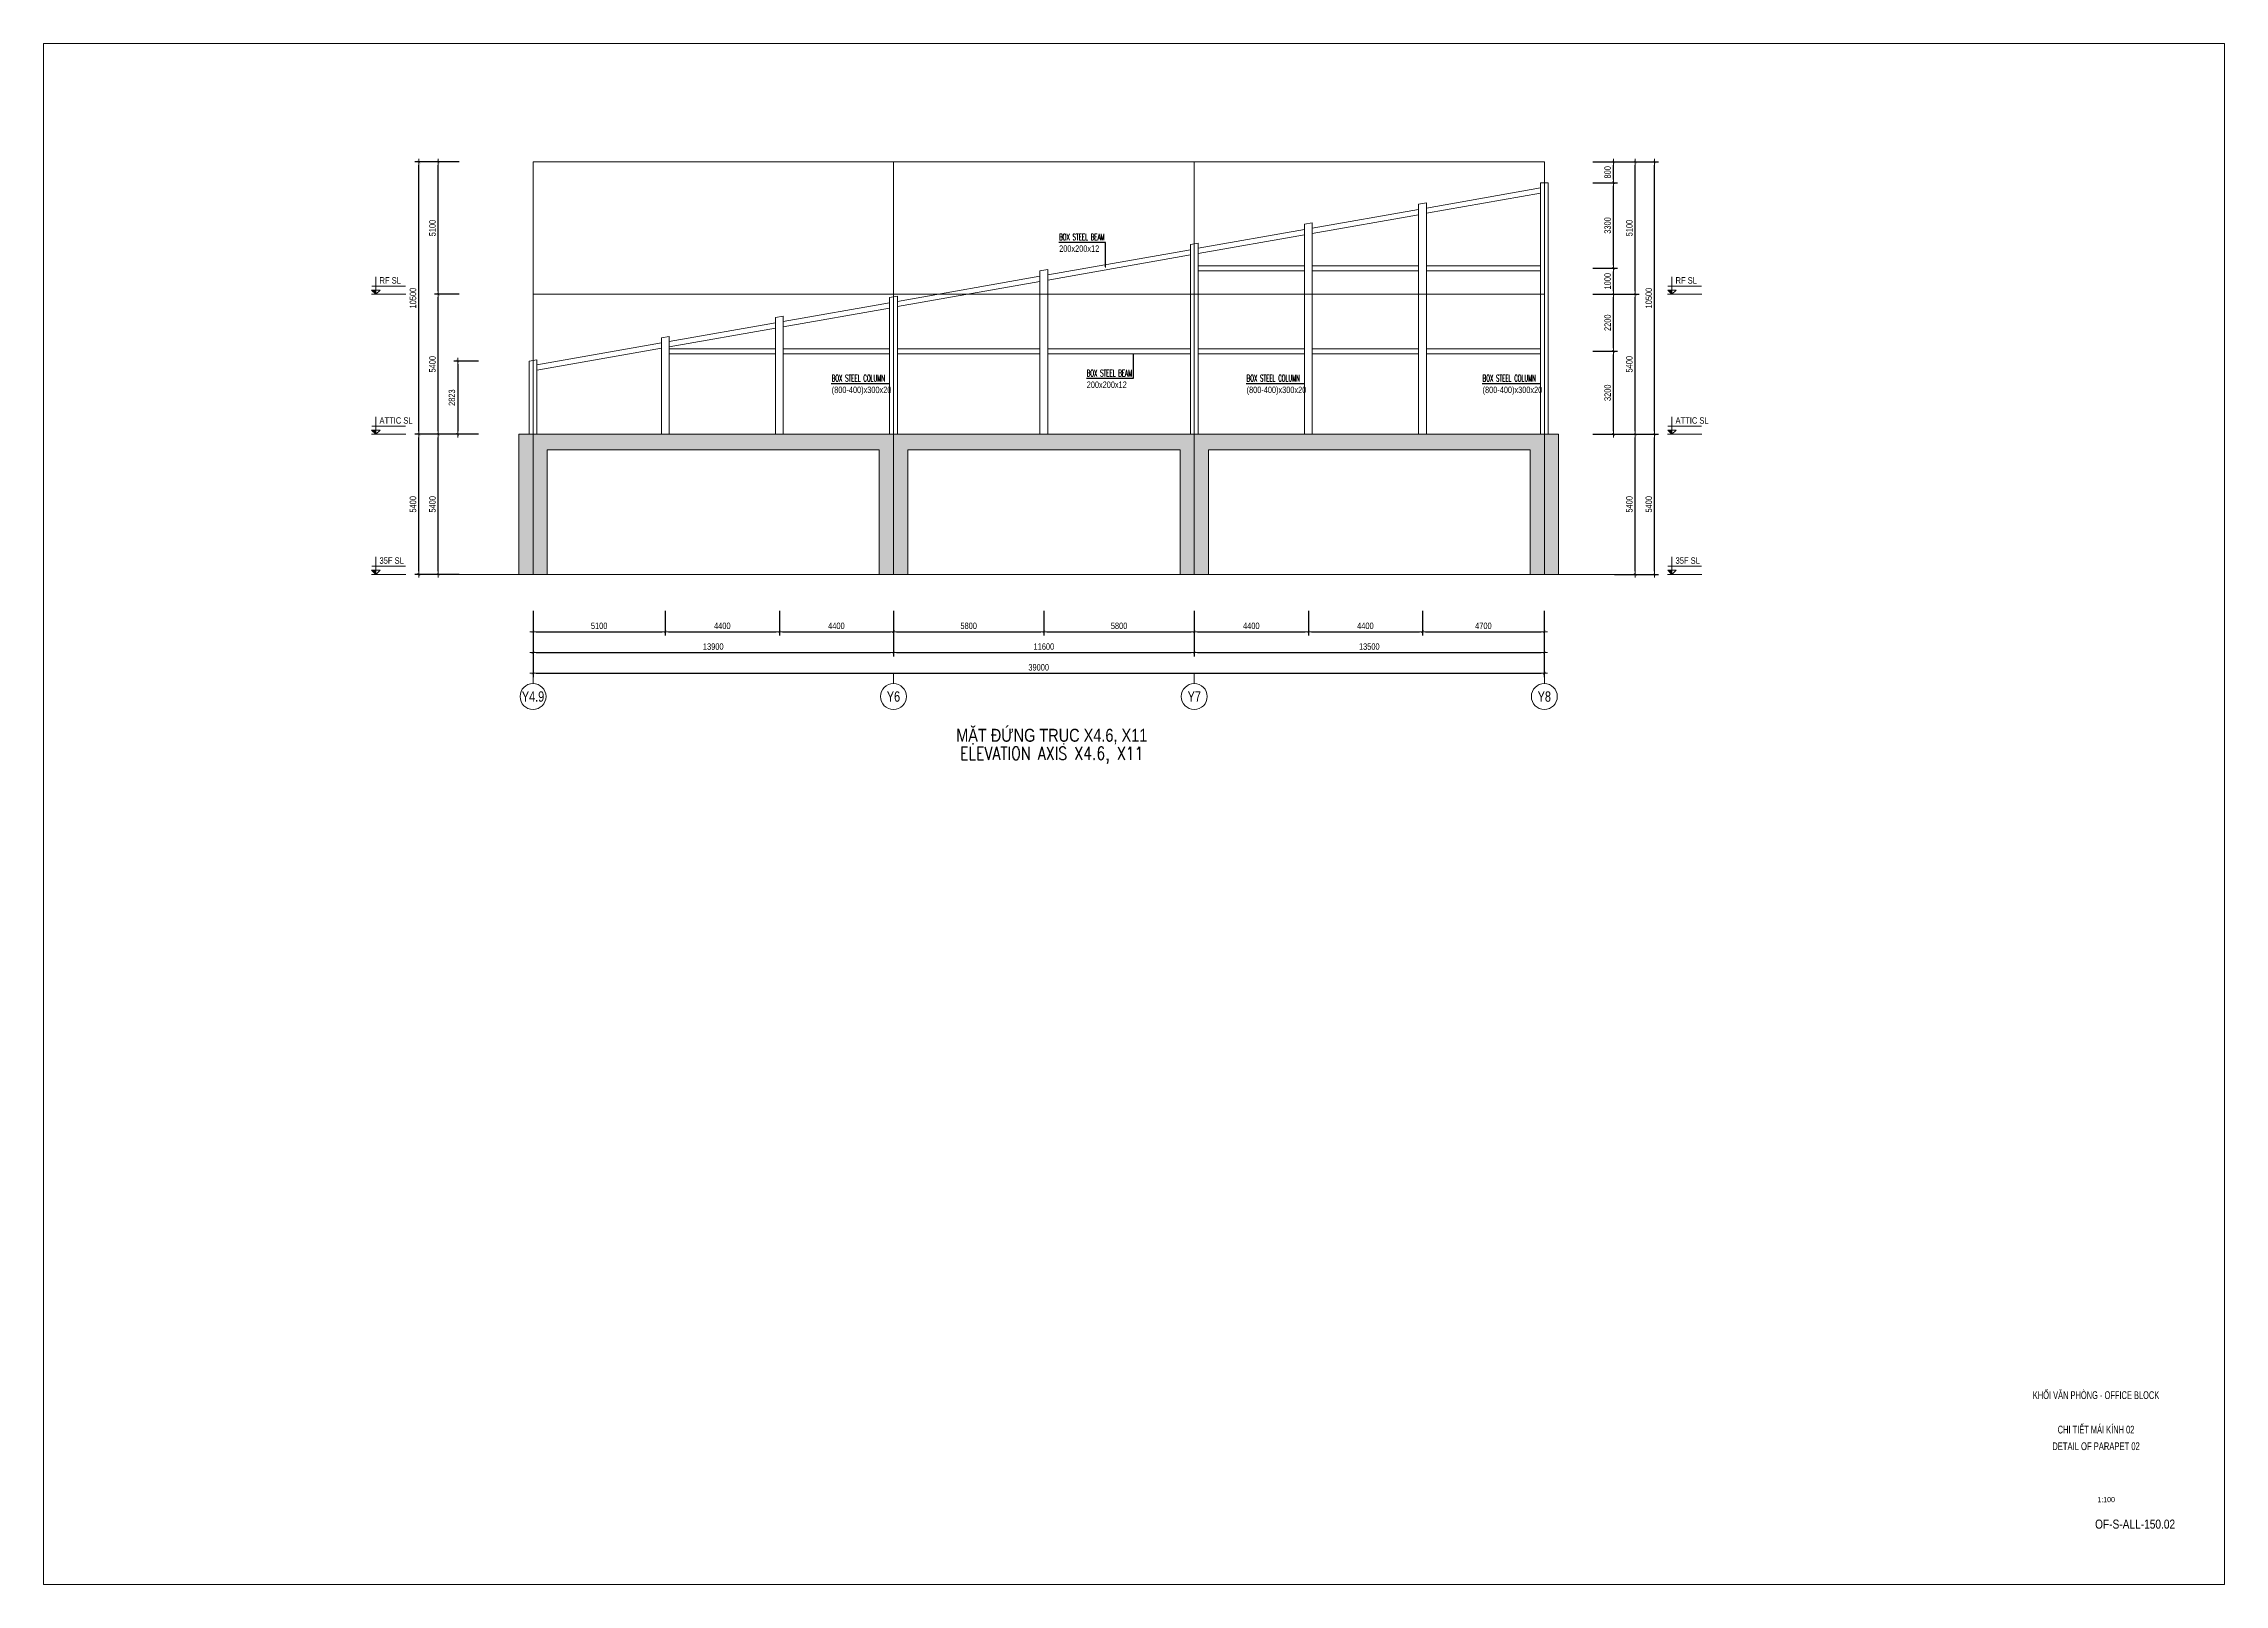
# Paper-space layout 'Layout1' of a CAD drawing. Header units: millimetres. Extents: x 0 to 841, y 0 to 594.
# The model-space entities are those that its viewports show. They can reach past a viewport. Long polylines and large blocks are cut down to what shows.
import ezdxf
from ezdxf.enums import TextEntityAlignment as Align

# ---------------------------------------------------------------- set-up
doc = ezdxf.new("R2010")
doc.units = ezdxf.units.MM
doc.linetypes.add('CENTER2', pattern=[1.125, 0.75, -0.125, 0.125, -0.125])
doc.layers.get('0').update_dxf_attribs({"lineweight": 20})
doc.layers.get('Defpoints').update_dxf_attribs({"color": 151, "lineweight": 9})
for name, color, linetype, lineweight in [('NDC_S_ANNO', 7, 'Continuous', 20), ('NDC_S_AXIS', 5, 'CENTER2', 13), ('NDC_S_CONTINUOUS', 3, 'Continuous', 20), ('NDC_S_DIM', 1, 'Continuous', 15), ('NDC_S_ENG TEXT', 2, 'Continuous', 20), ('NDC_S_ENG TITLE', 3, 'Continuous', 20), ('NDC_S_HATCH MATERIAL', 8, 'Continuous', 13), ('NDC_S_SLAB', 2, 'Continuous', 20), ('NDC_S_SYMBOL', 1, 'Continuous', 15), ('NDC_S_TEXT SYMBOL', 7, 'Continuous', 20), ('NDC_S_VN TEXT', 7, 'Continuous', 20), ('NDC_S_VN TITLE', 6, 'Continuous', 35)]:
    doc.layers.add(name, color=color, linetype=linetype, lineweight=lineweight)
doc.styles.add('NDC_ANNO', font='', dxfattribs={"width": 0.8})
doc.styles.add('NDC_ARIAL', font='arial.ttf', dxfattribs={"width": 0.85})
doc.styles.add('NDC_DIM', font='', dxfattribs={"width": 0.75})
doc.styles.add('NDC_EN TXT', font='romans.shx', dxfattribs={"width": 0.8})
doc.styles.add('NDC_VIE TXT', font='arial.ttf', dxfattribs={"width": 0.8})
doc.styles.get('NDC_ANNO').set_extended_font_data('Dotum')
doc.styles.get('NDC_DIM').set_extended_font_data('Dotum')
doc.dimstyles.new('NDC_dim_100', dxfattribs={"dimscale": 100, "dimtxt": 2.5, "dimasz": 1.2, "dimexe": 1.5, "dimexo": 2.5, "dimgap": 1, "dimtad": 1, "dimdec": 0, "dimzin": 0, "dimdsep": 46, "dimtxsty": 'NDC_DIM', "dimblk": 'DIMMARK', "dimcen": 0.09, "dimdle": 1.2, "dimclrd": 1, "dimclre": 1, "dimclrt": 3, "dimadec": 0, "dimazin": 0, "dimtfac": 1, "dimtdec": 0, "dimtix": 1, "dimtofl": 0, "dimtmove": 0, "dimatfit": 3, "dimfxl": 8, "dimfxlon": 1, "dimtolj": 1, "dimtzin": 0, "dimarcsym": 0})

psp = doc.layouts.get("Layout1")

# ---------------------------------------------------------------- texts
at = {"color": 1, "linetype": 'Continuous', "style": 'NDC_ARIAL', "width": 0.85}
psp.add_text('1:100', height=2, dxfattribs=at).set_placement((795.4, 32.69), align=Align.MIDDLE_CENTER)
at = {"color": 1, "linetype": 'Continuous', "char_height": 3, "style": 'NDC_ARIAL'}
for s, insert, width, attachment_point in [('{\\W0.6;KHỐI VĂN PHÒNG - OFFICE BLOCK}', (791.5, 72.93), 79.0015, 5), ('{\\W0.6;CHI TIẾT MÁI KÍNH 02}', (791.5, 61.17), 69.0096, 2), ('{\\W0.7;DETAIL OF PARAPET 02}', (791.5, 51.72), 65.5189, 8)]:
    psp.add_mtext(s, dxfattribs=dict(at, insert=insert, width=width, attachment_point=attachment_point))
at = {"color": 1, "linetype": 'Continuous', "insert": (822, 23.2), "char_height": 3.5, "attachment_point": 6, "style": 'NDC_ARIAL'}
psp.add_mtext('{\\W0.8;OF-S-ALL-150.02}', dxfattribs=at)

msp = doc.modelspace()

# ---------------------------------------------------------------- texts
at = {"layer": 'NDC_S_ENG TEXT'}
for s, style, width, p in [('200x200x12', 'NDC_VIE TXT', 0.65, (358892.3, 20263.7)), ('BOX STEEL BEAM', 'NDC_EN TXT', 0.5, (358892.3, 20712.8)), ('BOX STEEL COLUMN', 'NDC_EN TXT', 0.5, (350121.3, 15266.9)), ('200x200x12', 'NDC_VIE TXT', 0.65, (359954.7, 15014.9)), ('BOX STEEL BEAM', 'NDC_EN TXT', 0.5, (359954.7, 15464)), ('BOX STEEL COLUMN', 'NDC_EN TXT', 0.5, (366121.3, 15266.9)), ('BOX STEEL COLUMN', 'NDC_EN TXT', 0.5, (375221.3, 15266.9)), ('(800-400)x300x20', 'NDC_VIE TXT', 0.65, (350121.3, 14817.9)), ('(800-400)x300x20', 'NDC_VIE TXT', 0.65, (366121.3, 14817.9)), ('(800-400)x300x20', 'NDC_VIE TXT', 0.65, (375221.3, 14817.9))]:
    msp.add_text(s, height=250, dxfattribs=dict(at, style=style, width=width)).set_placement(p)

# ---------------------------------------------------------------- blocks, each defined once
blk = doc.blocks.new('DIMMARK')
at = {"layer": 'NDC_S_DIM', "color": 1}
blk.add_line((-1.5, 0), (1, 0), dxfattribs=at)
at = {"layer": 'NDC_S_DIM', "color": 2, "const_width": 0.1}
blk.add_lwpolyline([(-0.42, -0.42), (0.42, 0.42)], dxfattribs=at)
blk = doc.blocks.new('*D80')
at = {"layer": 'Defpoints', "color": 0, "ltscale": 200, "transparency": 16777216}
for p in [(338602, 7830), (377602, 7830), (377602, 4019)]:
    blk.add_point(p, dxfattribs=at)
at = {"layer": 'NDC_S_DIM', "color": 1, "lineweight": -2, "ltscale": 200, "transparency": 16777216}
for p, q in [((338602, 4819), (338602, 3869)), ((377602, 4819), (377602, 3869)), ((338722, 4019), (377482, 4019))]:
    blk.add_line(p, q, dxfattribs=at)
at = {"layer": 'NDC_S_DIM', "color": 1, "lineweight": -2, "ltscale": 200, "transparency": 16777216, "xscale": 120, "yscale": 120, "zscale": 120, "rotation": 180}
blk.add_blockref('DIMMARK', (338602, 4019), dxfattribs=at)
at = {"layer": 'NDC_S_DIM', "color": 1, "lineweight": -2, "ltscale": 200, "transparency": 16777216, "xscale": 120, "yscale": 120, "zscale": 120}
blk.add_blockref('DIMMARK', (377602, 4019), dxfattribs=at)
at = {"layer": 'NDC_S_DIM', "color": 3, "ltscale": 200, "transparency": 16777216, "insert": (358102, 4244), "char_height": 250, "attachment_point": 5, "style": 'NDC_DIM'}
blk.add_mtext('\\A1;39000', dxfattribs=at)
blk = doc.blocks.new('*U8')
at = {"layer": 'NDC_S_SYMBOL'}
blk.add_line((0, 5), (0, 9), dxfattribs=at)
blk.add_circle((0, 0), 5, dxfattribs=at)
at = {"layer": 'NDC_S_TEXT SYMBOL', "color": 7, "style": 'NDC_ANNO', "width": 0.8}
blk.add_attdef('GRID', text='', height=4, dxfattribs=at).set_placement((0, 0), align=Align.MIDDLE)
blk = doc.blocks.new('*D84')
at = {"layer": 'Defpoints', "color": 0, "ltscale": 100, "transparency": 16777216}
for p in [(334949, 18630), (338602, 18630), (338602, 13230)]:
    blk.add_point(p, dxfattribs=at)
at = {"layer": 'NDC_S_DIM', "color": 1, "lineweight": -2, "ltscale": 100, "transparency": 16777216}
for p, q in [((335749, 18630), (334799, 18630)), ((334949, 13350), (334949, 18510)), ((335749, 13230), (334799, 13230))]:
    blk.add_line(p, q, dxfattribs=at)
at = {"layer": 'NDC_S_DIM', "color": 1, "lineweight": -2, "ltscale": 100, "transparency": 16777216, "xscale": 120, "yscale": 120, "zscale": 120}
for p, rotation in [((334949, 18630), 90), ((334949, 13230), 270)]:
    blk.add_blockref('DIMMARK', p, dxfattribs=dict(at, rotation=rotation))
at = {"layer": 'NDC_S_DIM', "color": 3, "ltscale": 100, "transparency": 16777216, "insert": (334723, 15930), "char_height": 250, "attachment_point": 5, "rotation": 90, "style": 'NDC_DIM'}
blk.add_mtext('\\A1;5400', dxfattribs=at)
blk = doc.blocks.new('*D85')
at = {"layer": 'Defpoints', "color": 0, "ltscale": 100, "transparency": 16777216}
for p in [(334949, 23730), (338602, 23730), (338602, 18630)]:
    blk.add_point(p, dxfattribs=at)
at = {"layer": 'NDC_S_DIM', "color": 1, "lineweight": -2, "ltscale": 100, "transparency": 16777216}
for p, q in [((335749, 23730), (334799, 23730)), ((334949, 18750), (334949, 23610)), ((335749, 18630), (334799, 18630))]:
    blk.add_line(p, q, dxfattribs=at)
at = {"layer": 'NDC_S_DIM', "color": 1, "lineweight": -2, "ltscale": 100, "transparency": 16777216, "xscale": 120, "yscale": 120, "zscale": 120}
for p, rotation in [((334949, 23730), 90), ((334949, 18630), 270)]:
    blk.add_blockref('DIMMARK', p, dxfattribs=dict(at, rotation=rotation))
at = {"layer": 'NDC_S_DIM', "color": 3, "ltscale": 100, "transparency": 16777216, "insert": (334723, 21180), "char_height": 250, "attachment_point": 5, "rotation": 90, "style": 'NDC_DIM'}
blk.add_mtext('\\A1;5100', dxfattribs=at)
blk = doc.blocks.new('*D86')
at = {"layer": 'Defpoints', "color": 0, "ltscale": 100, "transparency": 16777216}
for p in [(334199, 23730), (338602, 23730), (338602, 13230)]:
    blk.add_point(p, dxfattribs=at)
at = {"layer": 'NDC_S_DIM', "color": 1, "lineweight": -2, "ltscale": 100, "transparency": 16777216}
for p, q in [((334999, 23730), (334049, 23730)), ((334199, 13350), (334199, 23610)), ((334999, 13230), (334049, 13230))]:
    blk.add_line(p, q, dxfattribs=at)
at = {"layer": 'NDC_S_DIM', "color": 1, "lineweight": -2, "ltscale": 100, "transparency": 16777216, "xscale": 120, "yscale": 120, "zscale": 120}
for p, rotation in [((334199, 23730), 90), ((334199, 13230), 270)]:
    blk.add_blockref('DIMMARK', p, dxfattribs=dict(at, rotation=rotation))
at = {"layer": 'NDC_S_DIM', "color": 3, "ltscale": 100, "transparency": 16777216, "insert": (333973, 18480), "char_height": 250, "attachment_point": 5, "rotation": 90, "style": 'NDC_DIM'}
blk.add_mtext('\\A1;10500', dxfattribs=at)
blk = doc.blocks.new('kata_block_CT')
at = {"layer": 'NDC_S_ANNO'}
blk.add_hatch(color=3, dxfattribs=at).paths.add_polyline_path([(0, 1.6), (-1.61, 1.6), (0, 0)])
at = {"layer": 'NDC_S_ANNO', "ltscale": 50}
h = blk.add_hatch(dxfattribs=at)
h.set_pattern_fill('ANSI31', color=256, scale=1.406, style=0)
h.paths.add_polyline_path([(0, 1.6), (0, 0), (1.61, 1.6)])
for p, q in [((11.56, 0), (-1.64, 0)), ((-1.59, 3.14), (11.47, 3.14))]:
    blk.add_line(p, q, dxfattribs=at)
at = {"layer": 'NDC_S_ANNO', "color": 8, "ltscale": 50}
blk.add_lwpolyline([(0, 0), (-1.61, 1.6), (0, 1.6)], dxfattribs=at)
at = {"layer": 'NDC_S_ANNO', "ltscale": 50}
for points in [[(0, 0), (-1.61, 1.6), (0, 1.6)], [(0, 6.69), (0, 0)], [(0, 0), (1.61, 1.6), (0, 1.6)]]:
    blk.add_lwpolyline(points, dxfattribs=at)
at = {"layer": 'NDC_S_TEXT SYMBOL', "color": 3, "style": 'NDC_ANNO', "width": 0.8}
blk.add_attdef('CT', (1.41, 4.07), '', height=2.5, dxfattribs=at)
blk = doc.blocks.new('*D87')
at = {"layer": 'Defpoints', "color": 0, "ltscale": 100, "transparency": 16777216}
for p in [(348102, 7830), (352502, 7830), (352502, 5619)]:
    blk.add_point(p, dxfattribs=at)
at = {"layer": 'NDC_S_DIM', "color": 1, "lineweight": -2, "ltscale": 100, "transparency": 16777216}
for p, q in [((348102, 6419), (348102, 5469)), ((352502, 6419), (352502, 5469)), ((348222, 5619), (352382, 5619))]:
    blk.add_line(p, q, dxfattribs=at)
at = {"layer": 'NDC_S_DIM', "color": 1, "lineweight": -2, "ltscale": 100, "transparency": 16777216, "xscale": 120, "yscale": 120, "zscale": 120, "rotation": 180}
blk.add_blockref('DIMMARK', (348102, 5619), dxfattribs=at)
at = {"layer": 'NDC_S_DIM', "color": 1, "lineweight": -2, "ltscale": 100, "transparency": 16777216, "xscale": 120, "yscale": 120, "zscale": 120}
blk.add_blockref('DIMMARK', (352502, 5619), dxfattribs=at)
at = {"layer": 'NDC_S_DIM', "color": 3, "ltscale": 100, "transparency": 16777216, "insert": (350302, 5844), "char_height": 250, "attachment_point": 5, "style": 'NDC_DIM'}
blk.add_mtext('\\A1;4400', dxfattribs=at)
blk = doc.blocks.new('Drawing name_symbol')
at = {"layer": 'NDC_S_ENG TITLE', "style": 'NDC_EN TXT', "width": 0.8}
blk.add_attdef('SECTDET1', text='', height=5, dxfattribs=at).set_placement((0, 1.01), align=Align.CENTER)
at = {"layer": 'NDC_S_TEXT SYMBOL', "lineweight": 25, "style": 'NDC_ANNO', "width": 0.8}
blk.add_attdef('SSCALE', text='', height=2.5, dxfattribs=at).set_placement((0, -4), align=Align.CENTER)
at = {"layer": 'NDC_S_VN TITLE', "style": 'NDC_VIE TXT', "width": 0.8}
blk.add_attdef('SECTDET2', text='', height=5, dxfattribs=at).set_placement((0, 7.97), align=Align.CENTER)
blk = doc.blocks.new('*D88')
at = {"layer": 'Defpoints', "color": 0, "ltscale": 200, "transparency": 16777216}
for p in [(338602, 7830), (352502, 7830), (352502, 4819)]:
    blk.add_point(p, dxfattribs=at)
at = {"layer": 'NDC_S_DIM', "color": 1, "lineweight": -2, "ltscale": 200, "transparency": 16777216}
for p, q in [((338602, 5619), (338602, 4669)), ((352502, 5619), (352502, 4669)), ((338722, 4819), (352382, 4819))]:
    blk.add_line(p, q, dxfattribs=at)
at = {"layer": 'NDC_S_DIM', "color": 1, "lineweight": -2, "ltscale": 200, "transparency": 16777216, "xscale": 120, "yscale": 120, "zscale": 120, "rotation": 180}
blk.add_blockref('DIMMARK', (338602, 4819), dxfattribs=at)
at = {"layer": 'NDC_S_DIM', "color": 1, "lineweight": -2, "ltscale": 200, "transparency": 16777216, "xscale": 120, "yscale": 120, "zscale": 120}
blk.add_blockref('DIMMARK', (352502, 4819), dxfattribs=at)
at = {"layer": 'NDC_S_DIM', "color": 3, "ltscale": 200, "transparency": 16777216, "insert": (345552, 5044), "char_height": 250, "attachment_point": 5, "style": 'NDC_DIM'}
blk.add_mtext('\\A1;13900', dxfattribs=at)
blk = doc.blocks.new('*D89')
at = {"layer": 'Defpoints', "color": 0, "ltscale": 200, "transparency": 16777216}
for p in [(364102, 7830), (377602, 7830), (377602, 4819)]:
    blk.add_point(p, dxfattribs=at)
at = {"layer": 'NDC_S_DIM', "color": 1, "lineweight": -2, "ltscale": 200, "transparency": 16777216}
for p, q in [((364102, 5619), (364102, 4669)), ((377602, 5619), (377602, 4669)), ((364222, 4819), (377482, 4819))]:
    blk.add_line(p, q, dxfattribs=at)
at = {"layer": 'NDC_S_DIM', "color": 1, "lineweight": -2, "ltscale": 200, "transparency": 16777216, "xscale": 120, "yscale": 120, "zscale": 120, "rotation": 180}
blk.add_blockref('DIMMARK', (364102, 4819), dxfattribs=at)
at = {"layer": 'NDC_S_DIM', "color": 1, "lineweight": -2, "ltscale": 200, "transparency": 16777216, "xscale": 120, "yscale": 120, "zscale": 120}
blk.add_blockref('DIMMARK', (377602, 4819), dxfattribs=at)
at = {"layer": 'NDC_S_DIM', "color": 3, "ltscale": 200, "transparency": 16777216, "insert": (370852, 5044), "char_height": 250, "attachment_point": 5, "style": 'NDC_DIM'}
blk.add_mtext('\\A1;13500', dxfattribs=at)
blk = doc.blocks.new('*D90')
at = {"layer": 'Defpoints', "color": 0, "ltscale": 100, "transparency": 16777216}
for p in [(377602, 18630), (381106, 18630), (377602, 13230)]:
    blk.add_point(p, dxfattribs=at)
at = {"layer": 'NDC_S_DIM', "color": 1, "lineweight": -2, "ltscale": 100, "transparency": 16777216}
for p, q in [((380306, 18630), (381256, 18630)), ((381106, 13350), (381106, 18510)), ((380306, 13230), (381256, 13230))]:
    blk.add_line(p, q, dxfattribs=at)
at = {"layer": 'NDC_S_DIM', "color": 1, "lineweight": -2, "ltscale": 100, "transparency": 16777216, "xscale": 120, "yscale": 120, "zscale": 120}
for p, rotation in [((381106, 18630), 90), ((381106, 13230), 270)]:
    blk.add_blockref('DIMMARK', p, dxfattribs=dict(at, rotation=rotation))
at = {"layer": 'NDC_S_DIM', "color": 3, "ltscale": 100, "transparency": 16777216, "insert": (380881, 15930), "char_height": 250, "attachment_point": 5, "rotation": 90, "style": 'NDC_DIM'}
blk.add_mtext('\\A1;5400', dxfattribs=at)
blk = doc.blocks.new('*D91')
at = {"layer": 'Defpoints', "color": 0, "ltscale": 100, "transparency": 16777216}
for p in [(377602, 23730), (381106, 23730), (377602, 18630)]:
    blk.add_point(p, dxfattribs=at)
at = {"layer": 'NDC_S_DIM', "color": 1, "lineweight": -2, "ltscale": 100, "transparency": 16777216}
for p, q in [((380306, 23730), (381256, 23730)), ((381106, 18750), (381106, 23610)), ((380306, 18630), (381256, 18630))]:
    blk.add_line(p, q, dxfattribs=at)
at = {"layer": 'NDC_S_DIM', "color": 1, "lineweight": -2, "ltscale": 100, "transparency": 16777216, "xscale": 120, "yscale": 120, "zscale": 120}
for p, rotation in [((381106, 23730), 90), ((381106, 18630), 270)]:
    blk.add_blockref('DIMMARK', p, dxfattribs=dict(at, rotation=rotation))
at = {"layer": 'NDC_S_DIM', "color": 3, "ltscale": 100, "transparency": 16777216, "insert": (380881, 21180), "char_height": 250, "attachment_point": 5, "rotation": 90, "style": 'NDC_DIM'}
blk.add_mtext('\\A1;5100', dxfattribs=at)
blk = doc.blocks.new('*D92')
at = {"layer": 'Defpoints', "color": 0, "ltscale": 100, "transparency": 16777216}
for p in [(377602, 23730), (381856, 23730), (377602, 13230)]:
    blk.add_point(p, dxfattribs=at)
at = {"layer": 'NDC_S_DIM', "color": 1, "lineweight": -2, "ltscale": 100, "transparency": 16777216}
for p, q in [((381056, 23730), (382006, 23730)), ((381856, 13350), (381856, 23610)), ((381056, 13230), (382006, 13230))]:
    blk.add_line(p, q, dxfattribs=at)
at = {"layer": 'NDC_S_DIM', "color": 1, "lineweight": -2, "ltscale": 100, "transparency": 16777216, "xscale": 120, "yscale": 120, "zscale": 120}
for p, rotation in [((381856, 23730), 90), ((381856, 13230), 270)]:
    blk.add_blockref('DIMMARK', p, dxfattribs=dict(at, rotation=rotation))
at = {"layer": 'NDC_S_DIM', "color": 3, "ltscale": 100, "transparency": 16777216, "insert": (381631, 18480), "char_height": 250, "attachment_point": 5, "rotation": 90, "style": 'NDC_DIM'}
blk.add_mtext('\\A1;10500', dxfattribs=at)
blk = doc.blocks.new('*D93')
at = {"layer": 'Defpoints', "color": 0, "ltscale": 100, "transparency": 16777216}
for p in [(352502, 7830), (358302, 7830), (358302, 5619)]:
    blk.add_point(p, dxfattribs=at)
at = {"layer": 'NDC_S_DIM', "color": 1, "lineweight": -2, "ltscale": 100, "transparency": 16777216}
for p, q in [((352502, 6419), (352502, 5469)), ((358302, 6419), (358302, 5469)), ((352622, 5619), (358182, 5619))]:
    blk.add_line(p, q, dxfattribs=at)
at = {"layer": 'NDC_S_DIM', "color": 1, "lineweight": -2, "ltscale": 100, "transparency": 16777216, "xscale": 120, "yscale": 120, "zscale": 120, "rotation": 180}
blk.add_blockref('DIMMARK', (352502, 5619), dxfattribs=at)
at = {"layer": 'NDC_S_DIM', "color": 1, "lineweight": -2, "ltscale": 100, "transparency": 16777216, "xscale": 120, "yscale": 120, "zscale": 120}
blk.add_blockref('DIMMARK', (358302, 5619), dxfattribs=at)
at = {"layer": 'NDC_S_DIM', "color": 3, "ltscale": 100, "transparency": 16777216, "insert": (355402, 5844), "char_height": 250, "attachment_point": 5, "style": 'NDC_DIM'}
blk.add_mtext('\\A1;5800', dxfattribs=at)
blk = doc.blocks.new('*D94')
at = {"layer": 'Defpoints', "color": 0, "ltscale": 100, "transparency": 16777216}
for p in [(377602, 16430), (380269, 16430), (377602, 13230)]:
    blk.add_point(p, dxfattribs=at)
at = {"layer": 'NDC_S_DIM', "color": 1, "lineweight": -2, "ltscale": 100, "transparency": 16777216}
for p, q in [((379469, 16430), (380419, 16430)), ((380269, 13350), (380269, 16310)), ((379469, 13230), (380419, 13230))]:
    blk.add_line(p, q, dxfattribs=at)
at = {"layer": 'NDC_S_DIM', "color": 1, "lineweight": -2, "ltscale": 100, "transparency": 16777216, "xscale": 120, "yscale": 120, "zscale": 120}
for p, rotation in [((380269, 16430), 90), ((380269, 13230), 270)]:
    blk.add_blockref('DIMMARK', p, dxfattribs=dict(at, rotation=rotation))
at = {"layer": 'NDC_S_DIM', "color": 3, "ltscale": 100, "transparency": 16777216, "insert": (380044, 14830), "char_height": 250, "attachment_point": 5, "rotation": 90, "style": 'NDC_DIM'}
blk.add_mtext('\\A1;3200', dxfattribs=at)
blk = doc.blocks.new('*D95')
at = {"layer": 'Defpoints', "color": 0, "ltscale": 100, "transparency": 16777216}
for p in [(377602, 18630), (380269, 18630), (377602, 16430)]:
    blk.add_point(p, dxfattribs=at)
at = {"layer": 'NDC_S_DIM', "color": 1, "lineweight": -2, "ltscale": 100, "transparency": 16777216}
for p, q in [((379469, 18630), (380419, 18630)), ((380269, 16550), (380269, 18510)), ((379469, 16430), (380419, 16430))]:
    blk.add_line(p, q, dxfattribs=at)
at = {"layer": 'NDC_S_DIM', "color": 1, "lineweight": -2, "ltscale": 100, "transparency": 16777216, "xscale": 120, "yscale": 120, "zscale": 120}
for p, rotation in [((380269, 18630), 90), ((380269, 16430), 270)]:
    blk.add_blockref('DIMMARK', p, dxfattribs=dict(at, rotation=rotation))
at = {"layer": 'NDC_S_DIM', "color": 3, "ltscale": 100, "transparency": 16777216, "insert": (380044, 17530), "char_height": 250, "attachment_point": 5, "rotation": 90, "style": 'NDC_DIM'}
blk.add_mtext('\\A1;2200', dxfattribs=at)
blk = doc.blocks.new('*D96')
at = {"layer": 'Defpoints', "color": 0, "ltscale": 100, "transparency": 16777216}
for p in [(377602, 19630), (380269, 19630), (377602, 18630)]:
    blk.add_point(p, dxfattribs=at)
at = {"layer": 'NDC_S_DIM', "color": 1, "lineweight": -2, "ltscale": 100, "transparency": 16777216}
for p, q in [((379469, 19630), (380419, 19630)), ((380269, 18750), (380269, 19510)), ((379469, 18630), (380419, 18630))]:
    blk.add_line(p, q, dxfattribs=at)
at = {"layer": 'NDC_S_DIM', "color": 1, "lineweight": -2, "ltscale": 100, "transparency": 16777216, "xscale": 120, "yscale": 120, "zscale": 120}
for p, rotation in [((380269, 19630), 90), ((380269, 18630), 270)]:
    blk.add_blockref('DIMMARK', p, dxfattribs=dict(at, rotation=rotation))
at = {"layer": 'NDC_S_DIM', "color": 3, "ltscale": 100, "transparency": 16777216, "insert": (380044, 19130), "char_height": 250, "attachment_point": 5, "rotation": 90, "style": 'NDC_DIM'}
blk.add_mtext('\\A1;1000', dxfattribs=at)
blk = doc.blocks.new('*D97')
at = {"layer": 'Defpoints', "color": 0, "ltscale": 100, "transparency": 16777216}
for p in [(377602, 22930), (380269, 22930), (377602, 19630)]:
    blk.add_point(p, dxfattribs=at)
at = {"layer": 'NDC_S_DIM', "color": 1, "lineweight": -2, "ltscale": 100, "transparency": 16777216}
for p, q in [((379469, 22930), (380419, 22930)), ((380269, 19750), (380269, 22810)), ((379469, 19630), (380419, 19630))]:
    blk.add_line(p, q, dxfattribs=at)
at = {"layer": 'NDC_S_DIM', "color": 1, "lineweight": -2, "ltscale": 100, "transparency": 16777216, "xscale": 120, "yscale": 120, "zscale": 120}
for p, rotation in [((380269, 22930), 90), ((380269, 19630), 270)]:
    blk.add_blockref('DIMMARK', p, dxfattribs=dict(at, rotation=rotation))
at = {"layer": 'NDC_S_DIM', "color": 3, "ltscale": 100, "transparency": 16777216, "insert": (380044, 21280), "char_height": 250, "attachment_point": 5, "rotation": 90, "style": 'NDC_DIM'}
blk.add_mtext('\\A1;3300', dxfattribs=at)
blk = doc.blocks.new('*D98')
at = {"layer": 'Defpoints', "color": 0, "ltscale": 100, "transparency": 16777216}
for p in [(377602, 23730), (380269, 23730), (377602, 22930)]:
    blk.add_point(p, dxfattribs=at)
at = {"layer": 'NDC_S_DIM', "color": 1, "lineweight": -2, "ltscale": 100, "transparency": 16777216}
for p, q in [((379469, 23730), (380419, 23730)), ((380269, 23050), (380269, 23610)), ((379469, 22930), (380419, 22930))]:
    blk.add_line(p, q, dxfattribs=at)
at = {"layer": 'NDC_S_DIM', "color": 1, "lineweight": -2, "ltscale": 100, "transparency": 16777216, "xscale": 120, "yscale": 120, "zscale": 120}
for p, rotation in [((380269, 23730), 90), ((380269, 22930), 270)]:
    blk.add_blockref('DIMMARK', p, dxfattribs=dict(at, rotation=rotation))
at = {"layer": 'NDC_S_DIM', "color": 3, "ltscale": 100, "transparency": 16777216, "insert": (380044, 23330), "char_height": 250, "attachment_point": 5, "rotation": 90, "style": 'NDC_DIM'}
blk.add_mtext('\\A1;800', dxfattribs=at)
blk = doc.blocks.new('*D99')
at = {"layer": 'Defpoints', "color": 0, "ltscale": 200, "transparency": 16777216}
for p in [(352502, 7830), (364102, 7830), (364102, 4819)]:
    blk.add_point(p, dxfattribs=at)
at = {"layer": 'NDC_S_DIM', "color": 1, "lineweight": -2, "ltscale": 200, "transparency": 16777216}
for p, q in [((352502, 5619), (352502, 4669)), ((364102, 5619), (364102, 4669)), ((352622, 4819), (363982, 4819))]:
    blk.add_line(p, q, dxfattribs=at)
at = {"layer": 'NDC_S_DIM', "color": 1, "lineweight": -2, "ltscale": 200, "transparency": 16777216, "xscale": 120, "yscale": 120, "zscale": 120, "rotation": 180}
blk.add_blockref('DIMMARK', (352502, 4819), dxfattribs=at)
at = {"layer": 'NDC_S_DIM', "color": 1, "lineweight": -2, "ltscale": 200, "transparency": 16777216, "xscale": 120, "yscale": 120, "zscale": 120}
blk.add_blockref('DIMMARK', (364102, 4819), dxfattribs=at)
at = {"layer": 'NDC_S_DIM', "color": 3, "ltscale": 200, "transparency": 16777216, "insert": (358302, 5044), "char_height": 250, "attachment_point": 5, "style": 'NDC_DIM'}
blk.add_mtext('\\A1;11600', dxfattribs=at)
blk = doc.blocks.new('*D100')
at = {"layer": 'Defpoints', "color": 0, "ltscale": 100, "transparency": 16777216}
for p in [(358302, 7830), (364102, 7830), (364102, 5619)]:
    blk.add_point(p, dxfattribs=at)
at = {"layer": 'NDC_S_DIM', "color": 1, "lineweight": -2, "ltscale": 100, "transparency": 16777216}
for p, q in [((358302, 6419), (358302, 5469)), ((364102, 6419), (364102, 5469)), ((358422, 5619), (363982, 5619))]:
    blk.add_line(p, q, dxfattribs=at)
at = {"layer": 'NDC_S_DIM', "color": 1, "lineweight": -2, "ltscale": 100, "transparency": 16777216, "xscale": 120, "yscale": 120, "zscale": 120, "rotation": 180}
blk.add_blockref('DIMMARK', (358302, 5619), dxfattribs=at)
at = {"layer": 'NDC_S_DIM', "color": 1, "lineweight": -2, "ltscale": 100, "transparency": 16777216, "xscale": 120, "yscale": 120, "zscale": 120}
blk.add_blockref('DIMMARK', (364102, 5619), dxfattribs=at)
at = {"layer": 'NDC_S_DIM', "color": 3, "ltscale": 100, "transparency": 16777216, "insert": (361202, 5844), "char_height": 250, "attachment_point": 5, "style": 'NDC_DIM'}
blk.add_mtext('\\A1;5800', dxfattribs=at)
blk = doc.blocks.new('*D101')
at = {"layer": 'Defpoints', "color": 0, "ltscale": 100, "transparency": 16777216}
for p in [(343702, 7830), (348102, 7830), (348102, 5619)]:
    blk.add_point(p, dxfattribs=at)
at = {"layer": 'NDC_S_DIM', "color": 1, "lineweight": -2, "ltscale": 100, "transparency": 16777216}
for p, q in [((343702, 6419), (343702, 5469)), ((348102, 6419), (348102, 5469)), ((343822, 5619), (347982, 5619))]:
    blk.add_line(p, q, dxfattribs=at)
at = {"layer": 'NDC_S_DIM', "color": 1, "lineweight": -2, "ltscale": 100, "transparency": 16777216, "xscale": 120, "yscale": 120, "zscale": 120, "rotation": 180}
blk.add_blockref('DIMMARK', (343702, 5619), dxfattribs=at)
at = {"layer": 'NDC_S_DIM', "color": 1, "lineweight": -2, "ltscale": 100, "transparency": 16777216, "xscale": 120, "yscale": 120, "zscale": 120}
blk.add_blockref('DIMMARK', (348102, 5619), dxfattribs=at)
at = {"layer": 'NDC_S_DIM', "color": 3, "ltscale": 100, "transparency": 16777216, "insert": (345902, 5844), "char_height": 250, "attachment_point": 5, "style": 'NDC_DIM'}
blk.add_mtext('\\A1;4400', dxfattribs=at)
blk = doc.blocks.new('*D102')
at = {"layer": 'Defpoints', "color": 0, "ltscale": 100, "transparency": 16777216}
for p in [(338602, 7830), (343702, 7830), (343702, 5619)]:
    blk.add_point(p, dxfattribs=at)
at = {"layer": 'NDC_S_DIM', "color": 1, "lineweight": -2, "ltscale": 100, "transparency": 16777216}
for p, q in [((338602, 6419), (338602, 5469)), ((343702, 6419), (343702, 5469)), ((338722, 5619), (343582, 5619))]:
    blk.add_line(p, q, dxfattribs=at)
at = {"layer": 'NDC_S_DIM', "color": 1, "lineweight": -2, "ltscale": 100, "transparency": 16777216, "xscale": 120, "yscale": 120, "zscale": 120, "rotation": 180}
blk.add_blockref('DIMMARK', (338602, 5619), dxfattribs=at)
at = {"layer": 'NDC_S_DIM', "color": 1, "lineweight": -2, "ltscale": 100, "transparency": 16777216, "xscale": 120, "yscale": 120, "zscale": 120}
blk.add_blockref('DIMMARK', (343702, 5619), dxfattribs=at)
at = {"layer": 'NDC_S_DIM', "color": 3, "ltscale": 100, "transparency": 16777216, "insert": (341152, 5844), "char_height": 250, "attachment_point": 5, "style": 'NDC_DIM'}
blk.add_mtext('\\A1;5100', dxfattribs=at)
blk = doc.blocks.new('*D103')
at = {"layer": 'Defpoints', "color": 0, "ltscale": 100, "transparency": 16777216}
for p in [(368502, 7830), (372902, 7830), (372902, 5619)]:
    blk.add_point(p, dxfattribs=at)
at = {"layer": 'NDC_S_DIM', "color": 1, "lineweight": -2, "ltscale": 100, "transparency": 16777216}
for p, q in [((368502, 6419), (368502, 5469)), ((372902, 6419), (372902, 5469)), ((368622, 5619), (372782, 5619))]:
    blk.add_line(p, q, dxfattribs=at)
at = {"layer": 'NDC_S_DIM', "color": 1, "lineweight": -2, "ltscale": 100, "transparency": 16777216, "xscale": 120, "yscale": 120, "zscale": 120, "rotation": 180}
blk.add_blockref('DIMMARK', (368502, 5619), dxfattribs=at)
at = {"layer": 'NDC_S_DIM', "color": 1, "lineweight": -2, "ltscale": 100, "transparency": 16777216, "xscale": 120, "yscale": 120, "zscale": 120}
blk.add_blockref('DIMMARK', (372902, 5619), dxfattribs=at)
at = {"layer": 'NDC_S_DIM', "color": 3, "ltscale": 100, "transparency": 16777216, "insert": (370702, 5844), "char_height": 250, "attachment_point": 5, "style": 'NDC_DIM'}
blk.add_mtext('\\A1;4400', dxfattribs=at)
blk = doc.blocks.new('*D104')
at = {"layer": 'Defpoints', "color": 0, "ltscale": 100, "transparency": 16777216}
for p in [(364102, 7830), (368502, 7830), (368502, 5619)]:
    blk.add_point(p, dxfattribs=at)
at = {"layer": 'NDC_S_DIM', "color": 1, "lineweight": -2, "ltscale": 100, "transparency": 16777216}
for p, q in [((364102, 6419), (364102, 5469)), ((368502, 6419), (368502, 5469)), ((364222, 5619), (368382, 5619))]:
    blk.add_line(p, q, dxfattribs=at)
at = {"layer": 'NDC_S_DIM', "color": 1, "lineweight": -2, "ltscale": 100, "transparency": 16777216, "xscale": 120, "yscale": 120, "zscale": 120, "rotation": 180}
blk.add_blockref('DIMMARK', (364102, 5619), dxfattribs=at)
at = {"layer": 'NDC_S_DIM', "color": 1, "lineweight": -2, "ltscale": 100, "transparency": 16777216, "xscale": 120, "yscale": 120, "zscale": 120}
blk.add_blockref('DIMMARK', (368502, 5619), dxfattribs=at)
at = {"layer": 'NDC_S_DIM', "color": 3, "ltscale": 100, "transparency": 16777216, "insert": (366302, 5844), "char_height": 250, "attachment_point": 5, "style": 'NDC_DIM'}
blk.add_mtext('\\A1;4400', dxfattribs=at)
blk = doc.blocks.new('*D105')
at = {"layer": 'Defpoints', "color": 0, "ltscale": 100, "transparency": 16777216}
for p in [(372902, 7830), (377602, 7830), (377602, 5619)]:
    blk.add_point(p, dxfattribs=at)
at = {"layer": 'NDC_S_DIM', "color": 1, "lineweight": -2, "ltscale": 100, "transparency": 16777216}
for p, q in [((372902, 6419), (372902, 5469)), ((377602, 6419), (377602, 5469)), ((373022, 5619), (377482, 5619))]:
    blk.add_line(p, q, dxfattribs=at)
at = {"layer": 'NDC_S_DIM', "color": 1, "lineweight": -2, "ltscale": 100, "transparency": 16777216, "xscale": 120, "yscale": 120, "zscale": 120, "rotation": 180}
blk.add_blockref('DIMMARK', (372902, 5619), dxfattribs=at)
at = {"layer": 'NDC_S_DIM', "color": 1, "lineweight": -2, "ltscale": 100, "transparency": 16777216, "xscale": 120, "yscale": 120, "zscale": 120}
blk.add_blockref('DIMMARK', (377602, 5619), dxfattribs=at)
at = {"layer": 'NDC_S_DIM', "color": 3, "ltscale": 100, "transparency": 16777216, "insert": (375252, 5844), "char_height": 250, "attachment_point": 5, "style": 'NDC_DIM'}
blk.add_mtext('\\A1;4700', dxfattribs=at)
blk = doc.blocks.new('*D35')
at = {"layer": 'Defpoints', "color": 0, "ltscale": 100, "transparency": 16777216}
for p in [(334949, 13230), (338602, 13230), (338602, 7830)]:
    blk.add_point(p, dxfattribs=at)
at = {"layer": 'NDC_S_DIM', "color": 1, "lineweight": -2, "ltscale": 100, "transparency": 16777216}
for p, q in [((335749, 13230), (334799, 13230)), ((334949, 7950), (334949, 13110)), ((335749, 7830), (334799, 7830))]:
    blk.add_line(p, q, dxfattribs=at)
at = {"layer": 'NDC_S_DIM', "color": 1, "lineweight": -2, "ltscale": 100, "transparency": 16777216, "xscale": 120, "yscale": 120, "zscale": 120}
for p, rotation in [((334949, 13230), 90), ((334949, 7830), 270)]:
    blk.add_blockref('DIMMARK', p, dxfattribs=dict(at, rotation=rotation))
at = {"layer": 'NDC_S_DIM', "color": 3, "ltscale": 100, "transparency": 16777216, "insert": (334723, 10530), "char_height": 250, "attachment_point": 5, "rotation": 90, "style": 'NDC_DIM'}
blk.add_mtext('\\A1;5400', dxfattribs=at)
blk = doc.blocks.new('*D36')
at = {"layer": 'Defpoints', "color": 0, "ltscale": 100, "transparency": 16777216}
for p in [(334199, 13230), (337852, 13230), (337852, 7830)]:
    blk.add_point(p, dxfattribs=at)
at = {"layer": 'NDC_S_DIM', "color": 1, "lineweight": -2, "ltscale": 100, "transparency": 16777216}
for p, q in [((334999, 13230), (334049, 13230)), ((334199, 7950), (334199, 13110)), ((334999, 7830), (334049, 7830))]:
    blk.add_line(p, q, dxfattribs=at)
at = {"layer": 'NDC_S_DIM', "color": 1, "lineweight": -2, "ltscale": 100, "transparency": 16777216, "xscale": 120, "yscale": 120, "zscale": 120}
for p, rotation in [((334199, 13230), 90), ((334199, 7830), 270)]:
    blk.add_blockref('DIMMARK', p, dxfattribs=dict(at, rotation=rotation))
at = {"layer": 'NDC_S_DIM', "color": 3, "ltscale": 100, "transparency": 16777216, "insert": (333973, 10530), "char_height": 250, "attachment_point": 5, "rotation": 90, "style": 'NDC_DIM'}
blk.add_mtext('\\A1;5400', dxfattribs=at)
blk = doc.blocks.new('*D37')
at = {"layer": 'Defpoints', "color": 0, "ltscale": 100, "transparency": 16777216}
for p in [(377602, 13230), (381106, 13230), (377602, 7830)]:
    blk.add_point(p, dxfattribs=at)
at = {"layer": 'NDC_S_DIM', "color": 1, "lineweight": -2, "ltscale": 100, "transparency": 16777216}
for p, q in [((380306, 13230), (381256, 13230)), ((381106, 7950), (381106, 13110)), ((380306, 7830), (381256, 7830))]:
    blk.add_line(p, q, dxfattribs=at)
at = {"layer": 'NDC_S_DIM', "color": 1, "lineweight": -2, "ltscale": 100, "transparency": 16777216, "xscale": 120, "yscale": 120, "zscale": 120}
for p, rotation in [((381106, 13230), 90), ((381106, 7830), 270)]:
    blk.add_blockref('DIMMARK', p, dxfattribs=dict(at, rotation=rotation))
at = {"layer": 'NDC_S_DIM', "color": 3, "ltscale": 100, "transparency": 16777216, "insert": (380881, 10530), "char_height": 250, "attachment_point": 5, "rotation": 90, "style": 'NDC_DIM'}
blk.add_mtext('\\A1;5400', dxfattribs=at)
blk = doc.blocks.new('*D38')
at = {"layer": 'Defpoints', "color": 0, "ltscale": 100, "transparency": 16777216}
for p in [(378352, 13230), (381856, 13230), (378352, 7830)]:
    blk.add_point(p, dxfattribs=at)
at = {"layer": 'NDC_S_DIM', "color": 1, "lineweight": -2, "ltscale": 100, "transparency": 16777216}
for p, q in [((381056, 13230), (382006, 13230)), ((381856, 7950), (381856, 13110)), ((381056, 7830), (382006, 7830))]:
    blk.add_line(p, q, dxfattribs=at)
at = {"layer": 'NDC_S_DIM', "color": 1, "lineweight": -2, "ltscale": 100, "transparency": 16777216, "xscale": 120, "yscale": 120, "zscale": 120}
for p, rotation in [((381856, 13230), 90), ((381856, 7830), 270)]:
    blk.add_blockref('DIMMARK', p, dxfattribs=dict(at, rotation=rotation))
at = {"layer": 'NDC_S_DIM', "color": 3, "ltscale": 100, "transparency": 16777216, "insert": (381631, 10530), "char_height": 250, "attachment_point": 5, "rotation": 90, "style": 'NDC_DIM'}
blk.add_mtext('\\A1;5400', dxfattribs=at)
blk = doc.blocks.new('*D81')
at = {"layer": 'Defpoints', "color": 0, "ltscale": 100, "transparency": 16777216}
for p in [(338602, 16054), (335699, 13230), (338602, 13230)]:
    blk.add_point(p, dxfattribs=at)
at = {"layer": 'NDC_S_DIM', "color": 1, "lineweight": -2, "ltscale": 100, "transparency": 16777216}
for p, q in [((336499, 16054), (335549, 16054)), ((335699, 15934), (335699, 13350)), ((336499, 13230), (335549, 13230))]:
    blk.add_line(p, q, dxfattribs=at)
at = {"layer": 'NDC_S_DIM', "color": 1, "lineweight": -2, "ltscale": 100, "transparency": 16777216, "xscale": 120, "yscale": 120, "zscale": 120}
for p, rotation in [((335699, 16054), 90), ((335699, 13230), 270)]:
    blk.add_blockref('DIMMARK', p, dxfattribs=dict(at, rotation=rotation))
at = {"layer": 'NDC_S_DIM', "color": 3, "ltscale": 100, "transparency": 16777216, "insert": (335473, 14642), "char_height": 250, "attachment_point": 5, "rotation": 90, "style": 'NDC_DIM'}
blk.add_mtext('\\A1;2823', dxfattribs=at)

# ---------------------------------------------------------------- dimensions: what is measured, and where the dimension line sits
at = {"layer": 'NDC_S_DIM', "ltscale": 100}
for base, p1, p2, picture, middle in [((334198.6, 23730.3), (338602.3, 13230.3), (338602.3, 23730.3), '*D86', (333973.4, 18480.3)), ((381856, 23730.3), (377602.3, 13230.3), (377602.3, 23730.3), '*D92', (381630.8, 18480.3)), ((380269.1, 23730.3), (377602.3, 22930.3), (377602.3, 23730.3), '*D98', (380044, 23330.3)), ((380269.1, 22930.3), (377602.3, 19630.3), (377602.3, 22930.3), '*D97', (380044, 21280.3)), ((380269.1, 19630.3), (377602.3, 18630.3), (377602.3, 19630.3), '*D96', (380044, 19130.3)), ((334948.6, 18630.3), (338602.3, 13230.3), (338602.3, 18630.3), '*D84', (334723.4, 15930.3)), ((381106, 18630.3), (377602.3, 13230.3), (377602.3, 18630.3), '*D90', (380880.8, 15930.3)), ((380269.1, 18630.3), (377602.3, 16430.3), (377602.3, 18630.3), '*D95', (380044, 17530.3)), ((335698.6, 13230.3), (338602.3, 16053.6), (338602.3, 13230.3), '*D81', (335473.4, 14641.9)), ((380269.1, 16430.3), (377602.3, 13230.3), (377602.3, 16430.3), '*D94', (380044, 14830.3)), ((334198.6, 13230.3), (337852.3, 7830.3), (337852.3, 13230.3), '*D36', (333973.4, 10530.3)), ((334948.6, 13230.3), (338602.3, 7830.3), (338602.3, 13230.3), '*D35', (334723.4, 10530.3)), ((381106, 13230.3), (377602.3, 7830.3), (377602.3, 13230.3), '*D37', (380880.8, 10530.3)), ((381856, 13230.3), (378352.3, 7830.3), (378352.3, 13230.3), '*D38', (381630.8, 10530.3))]:
    dim = msp.add_linear_dim(base=base, p1=p1, p2=p2, angle=90, dimstyle='NDC_dim_100', dxfattribs=at)
    dim.commit()
    dim.dimension.update_dxf_attribs({"geometry": picture, "text_midpoint": middle})
for base, p1, p2, picture, middle in [((334948.6, 23730.3), (338602.3, 18630.3), (338602.3, 23730.3), '*D85', (334723.4, 21180.3)), ((381106, 23730.3), (377602.3, 18630.3), (377602.3, 23730.3), '*D91', (380880.8, 21180.3))]:
    dim = msp.add_linear_dim(base=base, p1=p1, p2=p2, angle=90, dimstyle='NDC_dim_100', override={"dimtmove": 1}, dxfattribs=at)
    dim.commit()
    dim.dimension.update_dxf_attribs({"geometry": picture, "text_midpoint": middle})
at = {"layer": 'NDC_S_DIM', "ltscale": 200}
for base, p1, p2, picture, middle in [((377602.3, 4019.3), (338602.3, 7830.3), (377602.3, 7830.3), '*D80', (358102.3, 4244.5)), ((352502.3, 4819.3), (338602.3, 7830.3), (352502.3, 7830.3), '*D88', (345552.3, 5044.5)), ((364102.3, 4819.3), (352502.3, 7830.3), (364102.3, 7830.3), '*D99', (358302.3, 5044.5)), ((377602.3, 4819.3), (364102.3, 7830.3), (377602.3, 7830.3), '*D89', (370852.3, 5044.5))]:
    dim = msp.add_linear_dim(base=base, p1=p1, p2=p2, dimstyle='NDC_dim_100', dxfattribs=at)
    dim.commit()
    dim.dimension.update_dxf_attribs({"geometry": picture, "text_midpoint": middle})
at = {"layer": 'NDC_S_DIM', "ltscale": 100}
for base, p1, p2, picture, middle in [((343702.3, 5619.3), (338602.3, 7830.3), (343702.3, 7830.3), '*D102', (341152.3, 5844.5)), ((348102.3, 5619.3), (343702.3, 7830.3), (348102.3, 7830.3), '*D101', (345902.3, 5844.5)), ((352502.3, 5619.3), (348102.3, 7830.3), (352502.3, 7830.3), '*D87', (350302.3, 5844.5)), ((368502.3, 5619.3), (364102.3, 7830.3), (368502.3, 7830.3), '*D104', (366302.3, 5844.5)), ((372902.3, 5619.3), (368502.3, 7830.3), (372902.3, 7830.3), '*D103', (370702.3, 5844.5)), ((377602.3, 5619.3), (372902.3, 7830.3), (377602.3, 7830.3), '*D105', (375252.3, 5844.5))]:
    dim = msp.add_linear_dim(base=base, p1=p1, p2=p2, dimstyle='NDC_dim_100', dxfattribs=at)
    dim.commit()
    dim.dimension.update_dxf_attribs({"geometry": picture, "text_midpoint": middle})
for base, p1, p2, picture, middle in [((358302.3, 5619.3), (352502.3, 7830.3), (358302.3, 7830.3), '*D93', (355402.3, 5844.5)), ((364102.3, 5619.3), (358302.3, 7830.3), (364102.3, 7830.3), '*D100', (361202.3, 5844.5))]:
    dim = msp.add_linear_dim(base=base, p1=p1, p2=p2, dimstyle='NDC_dim_100', override={"dimtmove": 1}, dxfattribs=at)
    dim.commit()
    dim.dimension.update_dxf_attribs({"geometry": picture, "text_midpoint": middle})

# ---------------------------------------------------------------- hatches: boundary and pattern name
at = {"layer": 'NDC_S_HATCH MATERIAL', "ltscale": 100}
h = msp.add_hatch(dxfattribs=at)
h.set_pattern_fill('BT-01', color=256, scale=50, pattern_type=2)
h.set_pattern_definition([(50, (87399.04, 28000), (358.6301, -31.37607), [37.5, -412.5]), (355, (87399.04, 28000), (-69.37567, 376.09607), [30, -330]), (100.4514, (87428.92, 27997.4), (289.2547, 344.71977), [31.8701, -350.57106]), (46.1842, (87399.04, 28100), (533.6205, -82.7595), [56.25, -618.75]), (96.6356, (87443.5, 28093.1), (467.33135, 487.0589), [47.8051, -525.8565]), (351.1842, (87399.04, 28100), (467.331, 487.0593), [45, -495]), (21, (87449.04, 28075), (298.45353, -201.30945), [37.5, -412.5]), (326, (87449.04, 28075), (121.65767, 362.575), [30, -330]), (71.4514, (87473.9, 28058.22), (420.1113, 161.26525), [31.8701, -350.57106]), (37.5, (87399.04, 28000), (6.07993, 166.446927), [0, -326, 0, -335, 0, -331.25]), (7.5, (87399.04, 28000), (131.53477, 197.20586), [0, -191, 0, -318.5, 0, -126.25]), (327.5, (87287.54, 28000), (266.91122, -11.277436), [0, -125, 0, -390, 0, -517.5]), (317.5, (87237.54, 28000), (291.59308, 50.0525), [0, -162.5, 0, -259, 0, -367.5]), (45, (87399.04, 28000), (-150.26019, 150.26019), []), (45, (87399.04, 28061.25), (-150.26019, 150.26019), [])])
h.paths.add_polyline_path([(339152.3, 12630.3), (351952.3, 12630.3), (351952.3, 7830.3), (353052.3, 7830.3), (353052.3, 12630.3), (363552.3, 12630.3), (363552.3, 7830.3), (364652.3, 7830.3), (364652.3, 12630.3), (377052.3, 12630.3), (377052.3, 7830.3), (378152.3, 7830.3), (378152.3, 13230.3), (338052.3, 13230.3), (338052.3, 7830.3), (339152.3, 7830.3)])

# ---------------------------------------------------------------- linework, layer by layer
at = {"layer": 'NDC_S_AXIS', "ltscale": 1000}
for p, q in [((338602.3, 23730.3), (377602.3, 23730.3)), ((338602.3, 7830.3), (338602.3, 23730.3)), ((352502.3, 7830.3), (352502.3, 23730.3)), ((364102.3, 7830.3), (364102.3, 23730.3)), ((377602.3, 7830.3), (377602.3, 23730.3)), ((338602.3, 18630.3), (377602.3, 18630.3)), ((338602.3, 13230.3), (377602.3, 13230.3)), ((335748.6, 7830.3), (380306, 7830.3))]:
    msp.add_line(p, q, dxfattribs=at)
at = {"layer": 'NDC_S_CONTINUOUS', "ltscale": 100}
for p, q in [((377452.3, 13230.3), (377452.3, 22930.3)), ((377452.3, 22930.3), (377752.3, 22930.3)), ((377752.3, 13230.3), (377752.3, 22930.3)), ((372752.3, 22101.6), (373052.3, 22154.5)), ((372752.3, 13230.3), (372752.3, 22101.6)), ((373052.3, 13230.3), (373052.3, 22154.5)), ((368352.3, 21325.7), (368652.3, 21378.6)), ((368352.3, 13230.3), (368352.3, 21325.7)), ((368652.3, 13230.3), (368652.3, 21378.6)), ((363952.3, 20549.9), (364252.3, 20602.8)), ((363952.3, 13230.3), (363952.3, 20549.9)), ((364252.3, 13230.3), (364252.3, 20602.8)), ((358152.3, 19527.2), (358452.3, 19580.1)), ((358152.3, 13230.3), (358152.3, 19527.2)), ((358452.3, 13230.3), (358452.3, 19580.1)), ((352352.3, 18504.5), (352652.3, 18557.4)), ((352352.3, 13230.3), (352352.3, 18504.5)), ((352652.3, 13230.3), (352652.3, 18557.4)), ((347952.3, 17728.7), (348252.3, 17781.6)), ((347952.3, 13230.3), (347952.3, 17728.7)), ((348252.3, 13230.3), (348252.3, 17781.6)), ((343552.3, 16952.8), (343852.3, 17005.7)), ((343552.3, 13230.3), (343552.3, 16952.8)), ((343852.3, 13230.3), (343852.3, 17005.7)), ((338452.3, 16053.6), (338752.3, 16106.5)), ((338452.3, 13230.3), (338452.3, 16053.6)), ((338752.3, 13230.3), (338752.3, 16106.5)), ((338052.3, 13230.3), (378152.3, 13230.3)), ((338052.3, 13230.3), (338052.3, 7830.3)), ((339152.3, 12630.3), (351952.3, 12630.3)), ((339152.3, 12630.3), (339152.3, 7830.3)), ((351952.3, 12630.3), (351952.3, 7830.3)), ((353052.3, 12630.3), (363552.3, 12630.3)), ((353052.3, 12630.3), (353052.3, 7830.3)), ((363552.3, 12630.3), (363552.3, 7830.3)), ((364652.3, 12630.3), (377052.3, 12630.3)), ((364652.3, 12630.3), (364652.3, 7830.3)), ((377052.3, 12630.3), (377052.3, 7830.3)), ((378152.3, 13230.3), (378152.3, 7830.3))]:
    msp.add_line(p, q, dxfattribs=at)
at = {"layer": 'NDC_S_SLAB', "ltscale": 1000}
for p, q in [((373052.3, 21951.4), (377452.3, 22727.2)), ((368652.3, 21175.5), (372752.3, 21898.5)), ((373052.3, 21748.3), (377452.3, 22524.1)), ((364252.3, 20399.7), (368352.3, 21122.7)), ((368652.3, 20972.5), (372752.3, 21695.4)), ((358452.3, 19377), (363952.3, 20346.8)), ((364252.3, 20196.6), (368352.3, 20919.6)), ((358452.3, 19173.9), (363952.3, 20143.7)), ((364252.3, 19730.3), (368352.3, 19730.3)), ((364252.3, 19530.3), (368352.3, 19530.3)), ((368652.3, 19730.3), (372752.3, 19730.3)), ((368652.3, 19530.3), (372752.3, 19530.3)), ((373052.3, 19730.3), (377452.3, 19730.3)), ((373052.3, 19530.3), (377452.3, 19530.3)), ((352652.3, 18354.3), (358152.3, 19324.1)), ((352652.3, 18151.2), (358152.3, 19121)), ((348252.3, 17578.5), (352352.3, 18301.4)), ((348252.3, 17375.4), (352352.3, 18098.3)), ((343852.3, 16802.6), (347952.3, 17525.6)), ((343852.3, 16599.6), (347952.3, 17322.5)), ((338752.3, 15903.4), (343552.3, 16749.7)), ((338752.3, 15700.3), (343552.3, 16546.7)), ((343852.3, 16530.3), (347952.3, 16530.3)), ((343852.3, 16330.3), (347952.3, 16330.3)), ((348252.3, 16530.3), (352352.3, 16530.3)), ((348252.3, 16330.3), (352352.3, 16330.3)), ((352652.3, 16530.3), (358152.3, 16530.3)), ((352652.3, 16330.3), (358152.3, 16330.3)), ((358452.3, 16530.3), (363952.3, 16530.3)), ((358452.3, 16330.3), (363952.3, 16330.3)), ((364252.3, 16530.3), (368352.3, 16530.3)), ((364252.3, 16330.3), (368352.3, 16330.3)), ((368652.3, 16530.3), (372752.3, 16530.3)), ((368652.3, 16330.3), (372752.3, 16330.3)), ((373052.3, 16530.3), (377452.3, 16530.3)), ((373052.3, 16330.3), (377452.3, 16330.3))]:
    msp.add_line(p, q, dxfattribs=at)

# ---------------------------------------------------------------- block references
at = {"layer": 'NDC_S_ANNO'}
ref = msp.add_blockref('Drawing name_symbol', (358605.5, 578.8), dxfattribs=dict(at, xscale=100, yscale=100, zscale=100))
ref.add_attrib('SECTDET1', 'ELEVATION AXIS X4.6, X11', dxfattribs={"layer": 'NDC_S_ENG TITLE', "height": 500, "style": 'NDC_EN TXT', "width": 0.8}).set_placement((358605.5, 679.9), align=Align.CENTER)
ref.add_attrib('SECTDET2', 'MẶT ĐỨNG TRỤC X4.6, X11', dxfattribs={"layer": 'NDC_S_VN TITLE', "height": 500, "style": 'NDC_VIE TXT', "width": 0.8}).set_placement((358605.5, 1375.8), align=Align.CENTER)
at = {"layer": 'NDC_S_AXIS', "xscale": 100, "yscale": 100, "zscale": 100}
for p, values in [((338602.3, 3119.3), {'GRID': 'Y4.9'}), ((352502.3, 3119.3), {'GRID': 'Y6'}), ((364102.3, 3119.3), {'GRID': 'Y7'}), ((377602.3, 3119.3), {'GRID': 'Y8'})]:
    msp.add_blockref('*U8', p, dxfattribs=at).add_auto_attribs(values)
at = {"layer": 'NDC_S_VN TEXT', "xscale": 100, "yscale": 100, "zscale": 100}
for p, values in [((332539.9, 18630.3), {'CT': 'RF SL'}), ((382520.8, 18630.3), {'CT': 'RF SL'}), ((332539.9, 13230.3), {'CT': 'ATTIC SL'}), ((382520.8, 13230.3), {'CT': 'ATTIC SL'}), ((332539.9, 7830.3), {'CT': '35F SL'}), ((382520.8, 7830.3), {'CT': '35F SL'})]:
    msp.add_blockref('kata_block_CT', p, dxfattribs=at).add_auto_attribs(values)

msp.set_redraw_order([(e.dxf.handle, doc.entitydb.next_handle()) for e in msp.query("TEXT MTEXT ATTDEF DIMENSION ARC_DIMENSION")])  # texts and dimensions are drawn at this point

# ---------------------------------------------------------------- leaders
at = {"layer": 'NDC_S_SLAB', "ltscale": 100}
for points, override in [([(360679.8, 19679.2), (360679.8, 20624.1), (358885.3, 20624.1)], {"dimasz": 2, "dimgap": 1, "dimtad": 0, "dimldrblk": 'DotSmall'}), ([(361742.2, 16330.3), (361742.2, 15375.3), (359947.7, 15375.3)], {"dimasz": 2, "dimgap": 1, "dimtad": 0, "dimldrblk": 'DotSmall'}), ([(352352.3, 15178.3), (350104.8, 15178.3)], {"dimgap": 1, "dimtad": 0}), ([(368352.3, 15178.3), (366104.8, 15178.3)], {"dimgap": 1, "dimtad": 0}), ([(377452.3, 15178.3), (375204.8, 15178.3)], {"dimgap": 1, "dimtad": 0})]:
    msp.add_leader(points, dimstyle='NDC_dim_100', override=override, dxfattribs=at)

# ---------------------------------------------------------------- viewports
at = {"layer": '0', "ltscale": 100, "view_target_point": (2744458.26, -158075.47)}
psp.add_viewport(center=(420.5, 297), size=(841, 594), view_center_point=(-2382680.32, 156666.22), view_height=59400, dxfattribs=at)

doc.saveas('drawing.dxf')
